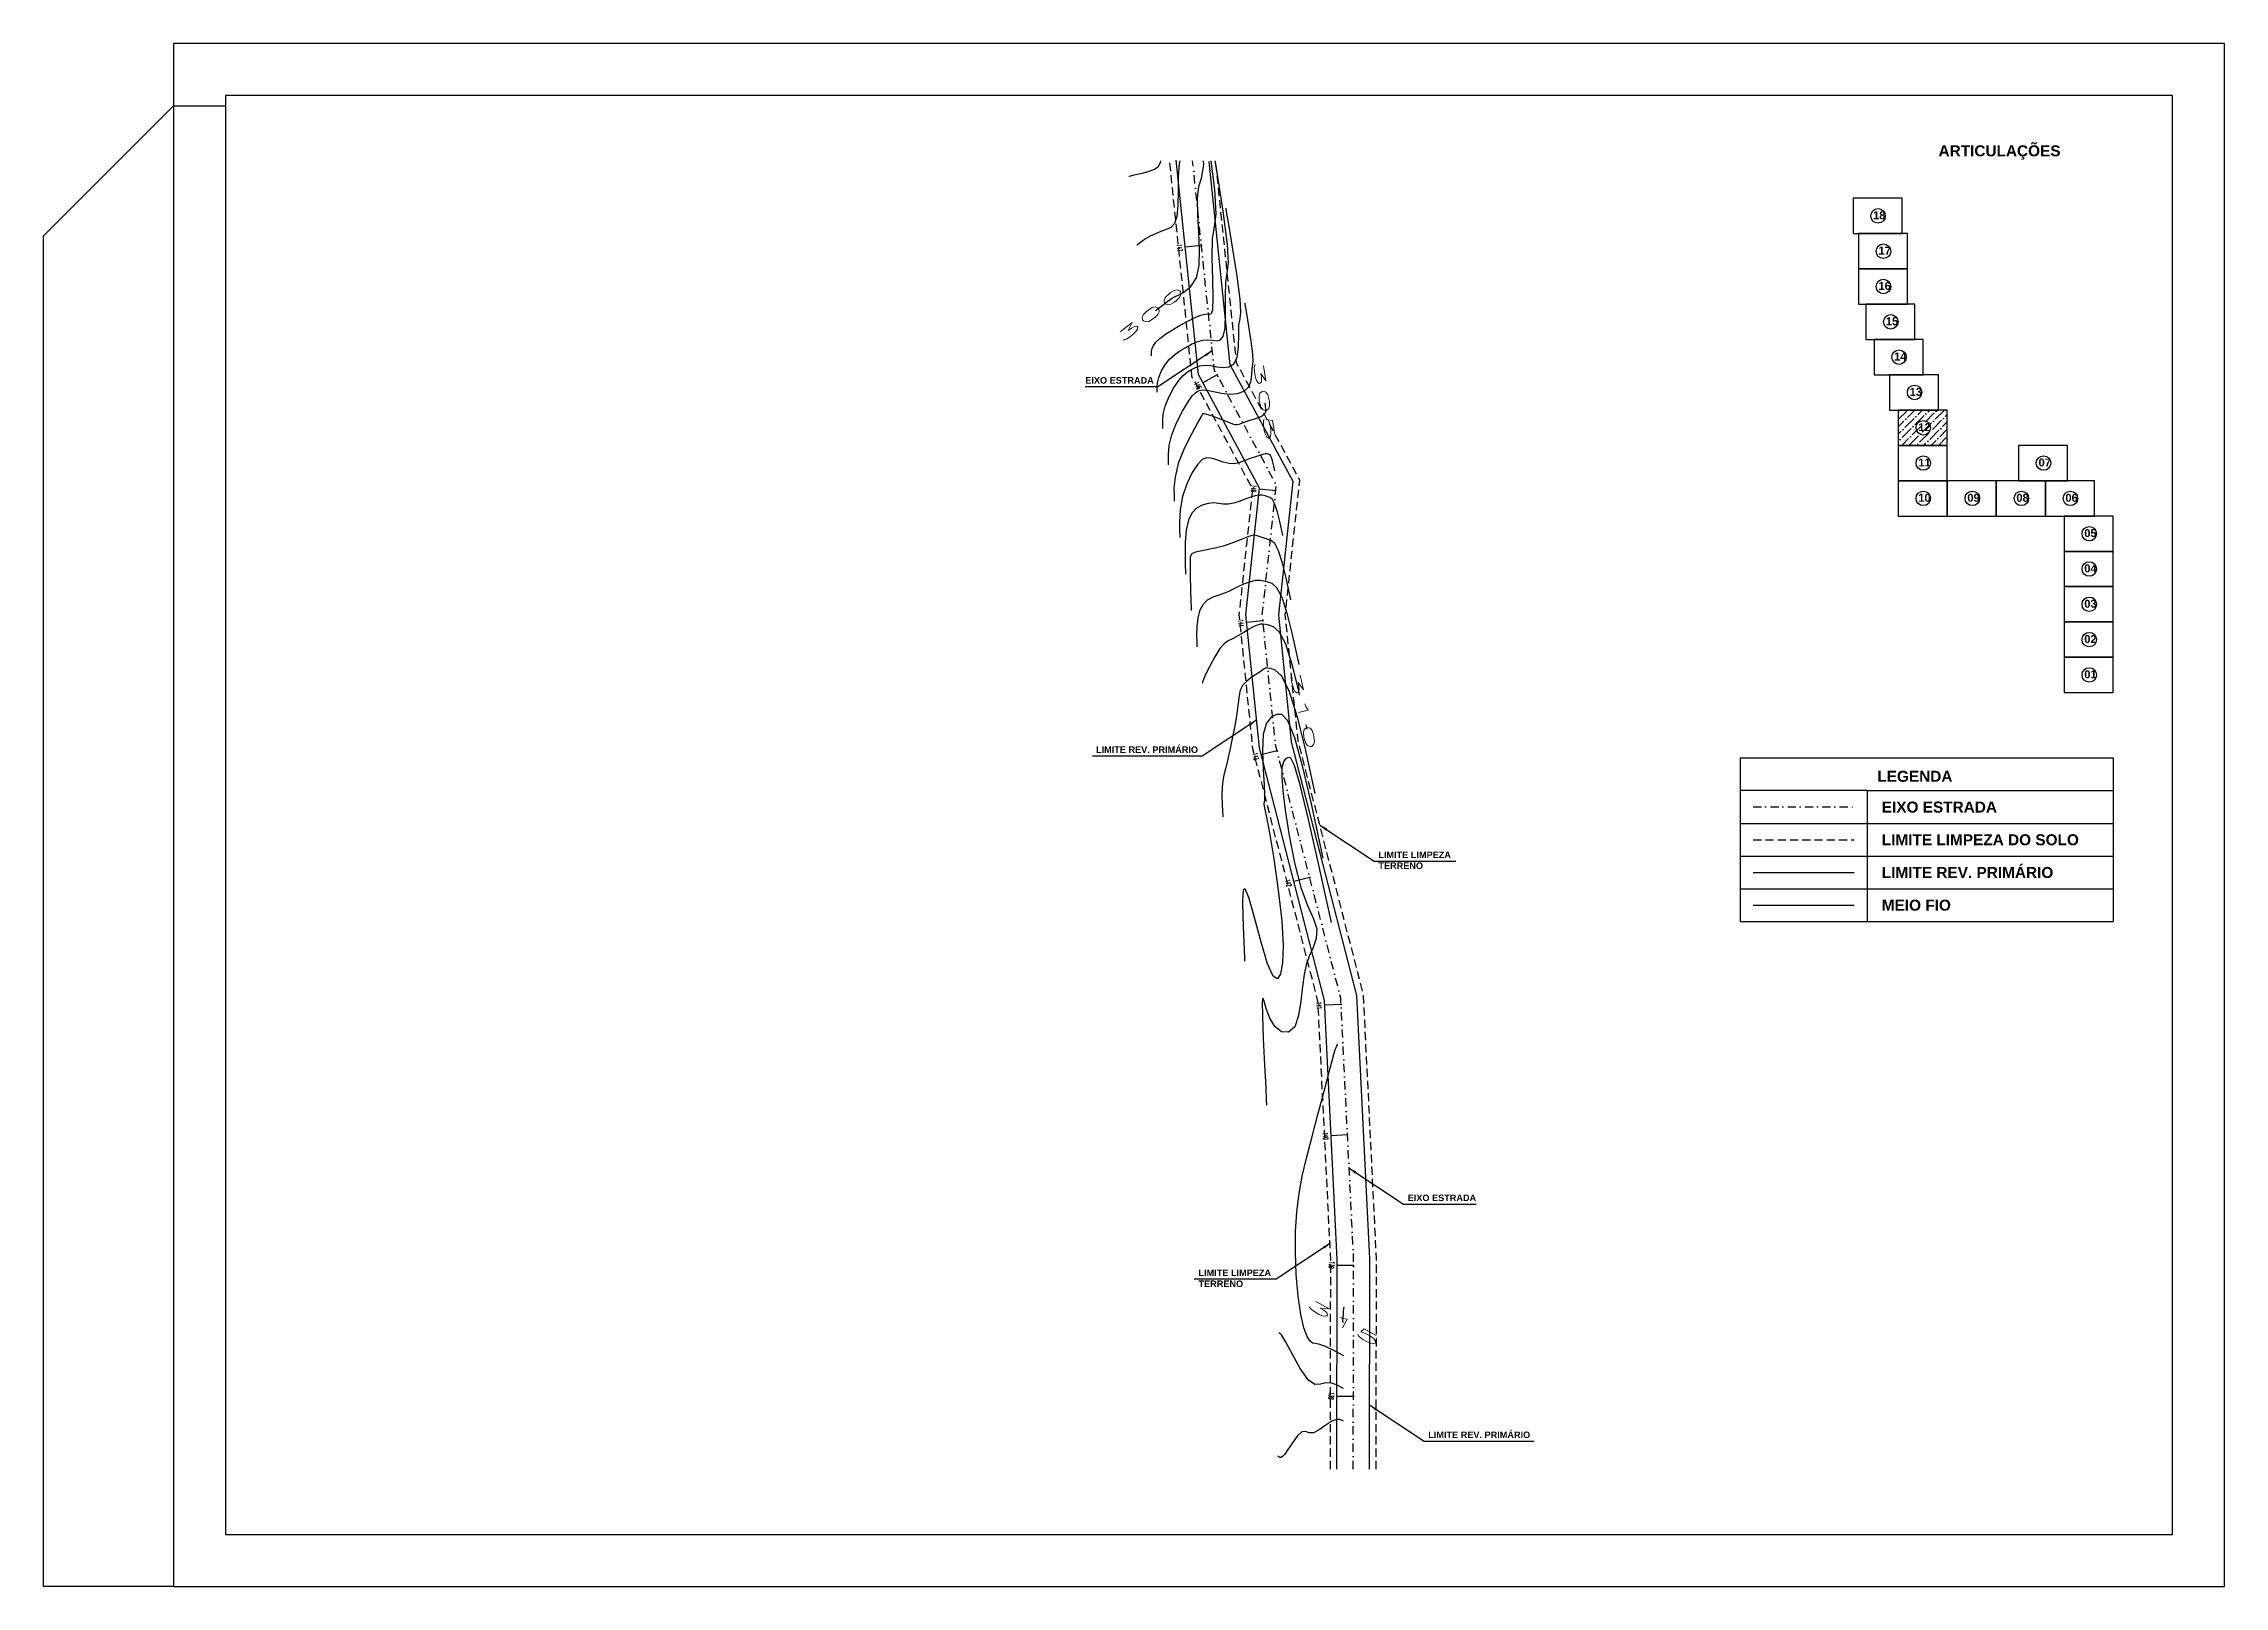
# Model space of a CAD drawing. Header units: millimetres. Extents: x 276147 to 291056, y 9594849 to 9609891.
# Drawn here: x 284630.2 to 284963.8, y 9596879.4 to 9597115.3 of the extents above; entities that cross this region are included whole.
import ezdxf
from ezdxf.enums import TextEntityAlignment as Align

# ---------------------------------------------------------------- set-up
doc = ezdxf.new("R2010")
doc.units = ezdxf.units.MM
doc.header["$LTSCALE"] = 10
for name, pattern in [('CONTINUO', [0]), ('DASHDOTX2', [50.8, 25.4, -12.7, 0, -12.7]), ('HIDDEN', [0.375, 0.25, -0.125])]:
    doc.linetypes.add(name, pattern=pattern)
for name, color, linetype in [('500-dim1', 6, 'Continuous'), ('Curvas mestras', 30, 'Continuous'), ('Curvas simples', 9, 'Continuous'), ('Curvas texto', 2, 'Continuous'), ('TG', 7, 'CONTINUO'), ('Top_malha_coord', 8, 'Continuous')]:
    doc.layers.add(name, color=color, linetype=linetype)
doc.styles.add('r80', font='romans.shx')
doc.styles.add('ROMAND', font='romand', dxfattribs={"height": 0.2})
doc.styles.add('SIMPLEX', font='simplex', dxfattribs={"height": 0.2})
doc.styles.add('T7', font='arial.ttf')
doc.dimstyles.new('cadnorma_dim1', dxfattribs={"dimscale": 0, "dimtxt": 2, "dimasz": 1.199999999999999, "dimexe": 1, "dimexo": 2.5, "dimgap": 0.6, "dimtad": 1, "dimzin": 4, "dimdsep": 46, "dimtxsty": 'r80', "dimblk": 'ARCHTICK', "dimblk1": 'ARCHTICK', "dimblk2": 'ARCHTICK', "dimcen": -1, "dimdle": 1, "dimclrd": 1, "dimclre": 1, "dimclrt": 2, "dimaunit": 1, "dimazin": 0, "dimtfac": 1, "dimtix": 1, "dimtmove": 2, "dimatfit": 0, "dimfxl": 1, "dimarcsym": 0})

msp = doc.modelspace()

# ---------------------------------------------------------------- texts
at = {"layer": 'Curvas texto', "extrusion": (-0.0200587750042602, 0.0327446982403546, 0.999262443146182), "style": 'SIMPLEX'}
for s, rotation, width, p, p2 in [('300', 186.5102888381653, 3.299405208006716, (-5255997.830678225, -8028963.120888986, 308362.6843951659), (-5256010.4748902, -8028964.563815064, 308362.6843951659)), ('305', 68.01781701747697, 3.299405110130902, (-5256013.679597414, -8028950.200237957, 308367.6843951656), (-5256008.915919695, -8028938.399157619, 308367.6843951656)), ('310', 70.97073359514765, 3.563357689439941, (-5255993.705445557, -8028906.677850292, 308372.6843951656), (-5255989.556029068, -8028894.647036485, 308372.6843951656)), ('315', 118.8898433329362, 3.563357569025304, (-5255944.979346688, -8028822.21772128, 308377.6843951656), (-5255951.127757079, -8028811.07522709, 308377.6843951656))]:
    msp.add_text(s, height=1.5, rotation=rotation, dxfattribs=dict(at, width=width)).set_placement(p, p2, align=Align.FIT)
at = {"layer": 'TG', "color": 5, "extrusion": (-0.0064947645442527, 0.06143580676352099, 0.998089905610126), "style": 'ROMAND', "width": 0.5403508760423686}
msp.add_text('147', height=0.7500000000000002, rotation=89.9805742357684, dxfattribs=at).set_placement((-1292170.99263916, -9495777.821732108, 587914.7435101479), (-1292170.992266212, -9495776.721732173, 587914.7435101479), align=Align.FIT)
at = {"layer": 'TG', "color": 5, "extrusion": (-0.0294389201985043, 0.0543128925460251, 0.998089905610126), "style": 'ROMAND', "width": 0.5403508760417869}
msp.add_text('146', height=0.7500000000000001, rotation=89.9805744176804, dxfattribs=at).set_placement((-4823644.092764067, -8285771.431002259, 513019.7257357074), (-4823644.092391122, -8285770.331002325, 513019.7257357074), align=Align.FIT)
at = {"layer": 'TG', "color": 5, "extrusion": (0.0064939346199207, 0.0614358944943603, 0.998089905610126), "style": 'ROMAND', "width": 0.5403508723823569}
msp.add_text('145', height=0.7500000000000002, rotation=89.98057425989177, dxfattribs=at).set_placement((725575.8723548537, -9555521.028362406, 591612.6318492166), (725575.8727278011, -9555519.92836248, 591612.6318492166), align=Align.FIT)
at = {"layer": 'TG', "color": 5, "extrusion": (-0.0063709160002545, 0.0614487733684544, 0.998089905610126), "style": 'ROMAND', "width": 0.5310344807282559}
msp.add_text('144', height=0.7500000000000002, rotation=89.98057435701017, dxfattribs=at).set_placement((-1272994.64177174, -9498300.239308393, 588070.8720319953), (-1272994.641398794, -9498299.13930846, 588070.8720319953), align=Align.FIT)
at = {"layer": 'TG', "color": 5, "extrusion": (-0.0155450489682684, 0.0597903986585146, 0.998089905610126), "style": 'ROMAND'}
for s, rotation, width, p, p2 in [('143', 89.98057432069355, 0.5403508769570807, (-2690516.599965781, -9198934.840065015, 569541.2369249761), (-2690516.599592835, -9198933.74006508, 569541.2369249761)), ('142', 89.98057432062777, 0.5403508751271138, (-2690516.558285806, -9198914.87831041, 569540.0013645879), (-2690516.55791286, -9198913.778310478, 569540.0013645879))]:
    msp.add_text(s, height=0.7500000000000002, rotation=rotation, dxfattribs=dict(at, width=width)).set_placement(p, p2, align=Align.FIT)
at = {"layer": 'TG', "color": 5, "extrusion": (-0.003175925639079001, 0.0616964651783634, 0.998089905610126), "style": 'ROMAND', "width": 0.6039215663184954}
msp.add_text('141', height=0.7500000000000002, rotation=89.98057433275524, dxfattribs=at).set_placement((-777814.5645986125, -9551347.540971275, 591354.3080794128), (-777814.5642256665, -9551346.440971343, 591354.3080794128), align=Align.FIT)
at = {"layer": 'TG', "color": 5, "extrusion": (-0.0031759256397577, 0.0616964651783285, 0.998089905610126), "style": 'ROMAND', "width": 0.5403508732970109}
msp.add_text('140', height=0.7500000000000001, rotation=89.9805743630081, dxfattribs=at).set_placement((-777814.5230238965, -9551327.579208149, 591353.0725184962), (-777814.522650951, -9551326.47920822, 591353.0725184962), align=Align.FIT)
at = {"layer": 'TG', "color": 5, "extrusion": (0.0065814016536365, 0.0614265860311598, 0.998089905610126), "style": 'ROMAND'}
for s, rotation, width, p, p2 in [('139', 89.98057429037489, 0.5499999997599844, (739182.0180569949, -9554363.66068722, 591540.9949774862), (739182.0184299417, -9554362.560687283, 591540.9949774862)), ('138', 89.98057424163477, 0.5403508705524481, (739179.9401244372, -9554343.806915388, 591539.7661008415), (739179.940497385, -9554342.706915464, 591539.7661008415))]:
    msp.add_text(s, height=0.7500000000000001, rotation=rotation, dxfattribs=dict(at, width=width)).set_placement(p, p2, align=Align.FIT)
at = {"layer": 'Top_malha_coord', "color": 7, "style": 'T7'}
for s, width, insert, char_height, attachment_point in [('{\\fArial|b1|i0|c0|p34;ARTICULAÇÕES}', 9.05984542533406, (284920.0491085744, 9597099.776798276), 1.682079722240085, 1), ('{\\fArial|b1|i0|c0|p34;EIXO ESTRADA}', 16.67673822349752, (284800.0128140196, 9597064.3432294, 160.1796621240507), 1, 3), ('{\\fArial|b1|i0|c0|p34;LIMITE REV. PRIMÁRIO}', 16.67673822349752, (284806.7801811784, 9597007.87419616, 160.1796621240507), 1, 3), ('{\\fArial|b1|i0|c0|p34;LEGENDA}', 9.05984542533406, (284910.6877808005, 9597004.141206415), 1.682079722240085, 1), ('{\\fArial|b1|i0|c0|p34;EIXO ESTRADA}', 20.98438079227344, (284911.3663997489, 9596999.435692986), 1.682079722240085, 1), ('{\\fArial|b1|i0|c0|p34;LIMITE LIMPEZA DO SOLO}', 31.11703686733381, (284911.3663997489, 9596994.435692986), 1.682079722240085, 1), ('{\\fArial|b1|i0|c0|p34;LIMITE LIMPEZA\\PTERRENO}', 16.67673822349752, (284834.36804882, 9596991.799150988, 160.1796621240507), 1, 1), ('{\\fArial|b1|i0|c0|p34;LIMITE REV. PRIMÁRIO}', 41.98582607079879, (284911.3663997489, 9596989.435692986), 1.682079722240085, 1), ('{\\fArial|b1|i0|c0|p34;MEIO FIO}', 41.98582607079879, (284911.3663997489, 9596984.435692988), 1.682079722240085, 1), ('{\\fArial|b1|i0|c0|p34;EIXO ESTRADA}', 16.67673822349752, (284838.8497277752, 9596939.348269563, 160.1796621240507), 1, 1), ('{\\fArial|b1|i0|c0|p34;LIMITE LIMPEZA\\PTERRENO}', 16.67673822349752, (284806.8524464655, 9596927.879008373, 160.1796621240507), 1, 1), ('{\\fArial|b1|i0|c0|p34;LIMITE REV. PRIMÁRIO}', 16.67673822349752, (284841.9928821693, 9596903.113253558, 160.1796621240507), 1, 1)]:
    msp.add_mtext_dynamic_manual_height_columns(s, width=width, gutter_width=12.5, heights=[0], dxfattribs=dict(at, insert=insert, char_height=char_height, attachment_point=attachment_point))

# ---------------------------------------------------------------- blocks, each defined once
blk = doc.blocks.new('ASDF')
at = {"layer": 'Top_malha_coord', "color": 7}
for points in [[(288117.2770572668, 9595425.095165152), (288124.7770572668, 9595425.095165152), (288124.7770572668, 9595430.494073676), (288117.2770572668, 9595430.494073676)], [(288118.1013027223, 9595419.696256628), (288125.6013027224, 9595419.696256628), (288125.6013027224, 9595425.095165152), (288118.1013027223, 9595425.095165152)], [(288118.1013027223, 9595414.297348104), (288125.6013027224, 9595414.297348104), (288125.6013027224, 9595419.696256628), (288118.1013027223, 9595419.696256628)], [(288119.2235212072, 9595408.89843958), (288126.7235212072, 9595408.89843958), (288126.7235212072, 9595414.297348104), (288119.2235212072, 9595414.297348104)], [(288120.4897937645, 9595403.499531057), (288127.9897937645, 9595403.499531057), (288127.9897937645, 9595408.89843958), (288120.4897937645, 9595408.89843958)], [(288122.8676055573, 9595398.100622533), (288130.3676055573, 9595398.100622533), (288130.3676055573, 9595403.499531057), (288122.8676055573, 9595403.499531057)], [(288124.19609628, 9595392.701714007), (288131.69609628, 9595392.701714007), (288131.69609628, 9595398.100622533), (288124.19609628, 9595398.100622533)], [(288124.19609628, 9595387.302805483), (288131.69609628, 9595387.302805483), (288131.69609628, 9595392.701714007), (288124.19609628, 9595392.701714007)], [(288142.5888804331, 9595387.302805483), (288150.0888804331, 9595387.302805483), (288150.0888804331, 9595392.701714007), (288142.5888804331, 9595392.701714007)], [(288124.19609628, 9595381.90389696), (288131.69609628, 9595381.90389696), (288131.69609628, 9595387.302805483), (288124.19609628, 9595387.302805483)], [(288131.69609628, 9595381.90389696), (288139.19609628, 9595381.90389696), (288139.19609628, 9595387.302805483), (288131.69609628, 9595387.302805483)], [(288139.19609628, 9595381.90389696), (288146.69609628, 9595381.90389696), (288146.69609628, 9595387.302805483), (288139.19609628, 9595387.302805483)], [(288146.69609628, 9595381.90389696), (288154.19609628, 9595381.90389696), (288154.19609628, 9595387.302805483), (288146.69609628, 9595387.302805483)], [(288149.5854278603, 9595376.504988436), (288157.0854278603, 9595376.504988436), (288157.0854278603, 9595381.90389696), (288149.5854278603, 9595381.90389696)], [(288149.5854278603, 9595371.106079912), (288157.0854278603, 9595371.106079912), (288157.0854278603, 9595376.504988436), (288149.5854278603, 9595376.504988436)], [(288149.5854278603, 9595365.707171388), (288157.0854278603, 9595365.707171388), (288157.0854278603, 9595371.106079912), (288149.5854278603, 9595371.106079912)], [(288149.5854278603, 9595360.308262864), (288157.0854278603, 9595360.308262864), (288157.0854278603, 9595365.707171388), (288149.5854278603, 9595365.707171388)], [(288149.5854278603, 9595354.90935434), (288157.0854278603, 9595354.90935434), (288157.0854278603, 9595360.308262864), (288149.5854278603, 9595360.308262864)]]:
    blk.add_lwpolyline(points, close=True, dxfattribs=at)
for centre in [(288121.1075160061, 9595427.794619417), (288121.9317614617, 9595422.39571089), (288121.9317614617, 9595416.996802364), (288123.0539799466, 9595411.59789384), (288124.3202525039, 9595406.19898532), (288126.6980642967, 9595400.800076792), (288128.0265550194, 9595395.401168272), (288128.0265550194, 9595390.002259746), (288146.4193391725, 9595390.002259746), (288128.0265550194, 9595384.603351222), (288135.5265550194, 9595384.603351222), (288143.0265550194, 9595384.603351222), (288150.5265550194, 9595384.603351222), (288153.4158865996, 9595379.204442697), (288153.4158865996, 9595373.805534175), (288153.4158865996, 9595368.406625653), (288153.4158865996, 9595363.007717127), (288153.4158865996, 9595357.608808603)]:
    blk.add_circle(centre, 1.10921345708195, dxfattribs=at)
at = {"layer": 'Top_malha_coord', "color": 7, "char_height": 1.216883596980453, "attachment_point": 1, "style": 'T7'}
for s, insert in [('{\\fArial|b1|i0|c0|p34;18}', (288120.3443937709, 9595428.492702857)), ('{\\fArial|b1|i0|c0|p34;17}', (288121.1686392266, 9595423.093794333)), ('{\\fArial|b1|i0|c0|p34;16}', (288121.1686392266, 9595417.694885807)), ('{\\fArial|b1|i0|c0|p34;15}', (288122.2908577114, 9595412.295977283)), ('{\\fArial|b1|i0|c0|p34;14}', (288123.5571302687, 9595406.89706876)), ('{\\fArial|b1|i0|c0|p34;13}', (288125.9349420615, 9595401.498160236)), ('{\\fArial|b1|i0|c0|p34;12}', (288127.2634327842, 9595396.099251712)), ('{\\fArial|b1|i0|c0|p34;11}', (288127.2634327842, 9595390.700343188)), ('{\\fArial|b1|i0|c0|p34;07}', (288145.6562169372, 9595390.700343188)), ('{\\fArial|b1|i0|c0|p34;10}', (288127.2634327842, 9595385.301434664)), ('{\\fArial|b1|i0|c0|p34;09}', (288134.7634327842, 9595385.301434664)), ('{\\fArial|b1|i0|c0|p34;08}', (288142.2634327842, 9595385.301434664)), ('{\\fArial|b1|i0|c0|p34;06}', (288149.7634327842, 9595385.301434664)), ('{\\fArial|b1|i0|c0|p34;05}', (288152.6527643644, 9595379.902526142)), ('{\\fArial|b1|i0|c0|p34;04}', (288152.6527643644, 9595374.503617616)), ('{\\fArial|b1|i0|c0|p34;03}', (288152.6527643644, 9595369.104709093)), ('{\\fArial|b1|i0|c0|p34;02}', (288152.6527643644, 9595363.705800567)), ('{\\fArial|b1|i0|c0|p34;01}', (288152.6527643644, 9595358.306892043))]:
    blk.add_mtext_dynamic_manual_height_columns(s, width=9.05984542533406, gutter_width=12.5, heights=[0], dxfattribs=dict(at, insert=insert))
blk = doc.blocks.new('_ArchTick')
at = {"color": 0, "linetype": 'ByBlock', "const_width": 0.15}
blk.add_lwpolyline([(-0.5, -0.5), (0.5, 0.5)], dxfattribs=at)

# ---------------------------------------------------------------- hatches: boundary and pattern name
at = {"layer": 'Top_malha_coord'}
h = msp.add_hatch(dxfattribs=at)
h.set_pattern_fill('ANSI36', color=8, scale=0.25)
h.set_pattern_definition([(45, (-3235.695708539337, 1698.983695397153), (0.4209495056751168, 1.54348152080876), [1.984375, -0.396875, 0, -0.396875])])
h.paths.add_polyline_path([(284921.3897193209, 9597059.291958263), (284913.8897193209, 9597059.291958263), (284913.8897193209, 9597053.893049737), (284921.3897193209, 9597053.893049737)])
h.paths.add_polyline_path([(284918.8293915174, 9597056.592503998, -1), (284916.6109646032, 9597056.592503998, -1)], flags=0)
h.paths.add_polyline_path([(284916.5814488485, 9597055.404251853), (284919.0807916251, 9597055.404251853), (284919.0807916251, 9597057.911895337), (284916.5814488485, 9597057.911895337)], flags=24)

# ---------------------------------------------------------------- linework, layer by layer
at = {"color": 8, "linetype": 'HIDDEN', "ltscale": 0.5}
msp.add_line((284891.6983607654, 9596993.606487818), (284907.1409358699, 9596993.606487818), dxfattribs=at)
at = {"color": 8, "linetype": 'HIDDEN', "ltscale": 0.5, "elevation": 160.1796621240507, "flags": 128}
for points in [[(284827.0196191135, 9596897.38277738), (284827.0816417821, 9596929.392094724), (284825.1316803314, 9596968.875133198), (284815.1768751849, 9597007.4942678), (284813.0932434592, 9597028.007998673), (284815.1588474987, 9597047.1676037), (284805.8584010333, 9597064.412006717), (284802.4423178486, 9597097.382777384)], [(284834.0196322542, 9596897.38277738), (284834.0819765187, 9596929.558067292), (284832.0880034743, 9596969.932257447), (284822.0875164319, 9597008.728612525), (284820.1314657416, 9597027.986285048), (284822.3514474509, 9597048.577827236), (284812.6781290832, 9597066.513589887), (284809.4797897607, 9597097.382777384)]]:
    msp.add_lwpolyline(points, dxfattribs=at)
at = {"linetype": 'Continuous'}
for p in [(284807.3008748919, 9597084.451320093, 160.1796621240507), (284807.3008748919, 9597084.451320093, 160.1796621240507), (284809.7001551585, 9597064.662010193, 160.1796621240507), (284809.7001551585, 9597064.662010193, 160.1796621240507), (284818.6560471223, 9597046.9535056, 160.1796621240507), (284818.6560471223, 9597046.9535056, 160.1796621240507), (284816.7067163787, 9597027.068133097, 160.1796621240507), (284816.7067163787, 9597027.068133097, 160.1796621240507), (284818.868268931, 9597007.195607098, 160.1796621240507), (284818.868268931, 9597007.195607098, 160.1796621240507), (284823.8604582262, 9596987.828675501, 160.1796621240507), (284823.8604582262, 9596987.828675501, 160.1796621240507), (284828.6578245428, 9596968.432137445, 160.1796621240507), (284828.6578245428, 9596968.432137445, 160.1796621240507), (284829.6443685216, 9596948.456484152, 160.1796621240507), (284829.6443685216, 9596948.456484152, 160.1796621240507), (284830.579880303, 9596928.47962092, 160.1796621240507), (284830.579880303, 9596928.47962092, 160.1796621240507), (284830.5411274915, 9596908.47965863, 160.1796621240507), (284830.5411274915, 9596908.47965863, 160.1796621240507)]:
    msp.add_point(p, dxfattribs=at)
at = {"layer": '500-dim1', "ltscale": 0.1}
for points in [[(284650.0564834579, 9596879.440539112), (284963.7748950092, 9596879.440539112), (284963.7748950092, 9597115.325015644), (284650.0564834579, 9597115.325015644)], [(284657.998721725, 9596887.38277738), (284955.832656742, 9596887.38277738), (284955.832656742, 9597107.38277738), (284657.998721725, 9597107.38277738)]]:
    msp.add_lwpolyline(points, close=True, dxfattribs=at)
msp.add_lwpolyline([(284650.0564834579, 9596879.440539112), (284630.20088779, 9596879.440539112), (284630.20088779, 9597085.938734056), (284650.0564834579, 9597105.794329723), (284657.998721725, 9597105.794329723)], dxfattribs=at)
at = {"layer": 'Curvas mestras', "linetype": 'CONTINUO'}
for points in [[(284800.2921179847, 9597074.514266627, -178.0108770926276), (284801.2996760464, 9597075.29611206, -178.0162719838813), (284802.1802783061, 9597075.968784994, -178.0206378737025), (284802.741665215, 9597076.371430207, -178.0225630559985), (284803.1715782827, 9597076.617869627, -178.0220087020102), (284803.7527605255, 9597076.890590977, -178.0192790632977), (284804.6684412541, 9597077.365402667, -178.0164571137543), (284805.7038059232, 9597078.191383833, -178.0227401047855), (284806.5445262729, 9597079.510930296, -178.049103880036), (284806.9558554436, 9597081.413528495, -178.1031930184949), (284807.021375146, 9597083.777013306, -178.1793265232959), (284806.9042494881, 9597086.426309213, -178.2684920800643), (284806.7606707185, 9597089.15500214, -178.3607903961933), (284806.7189546222, 9597091.631317783, -178.4427738458294), (284806.9004451195, 9597093.492141273, -178.5001077594611), (284807.33080094, 9597094.730996976, -178.532064875148), (284807.6529240456, 9597096.767961226, -178.592347722119), (284807.6210765132, 9597097.382777384, -178.6131338450796)], [(284816.985640001, 9597060.348315798, -172.2078856693374), (284817.0576746636, 9597059.889322942, -172.1913989997961), (284817.1091193484, 9597059.499591675, -172.1775952686116), (284817.1206480346, 9597059.27756288, -172.1700882145928), (284817.1063795574, 9597059.163627688, -172.1666411067967), (284817.0887917119, 9597059.058662277, -172.1635545602444), (284817.0690493895, 9597058.885716792, -172.1582836316343), (284816.9630558486, 9597058.65652818, -172.1529010504859), (284816.6653994459, 9597058.40500737, -172.1506340281598), (284816.1101693289, 9597058.158945195, -172.153716305937), (284815.3894448147, 9597057.921651268, -172.1604079741778), (284814.6348070162, 9597057.690317113, -172.1679756983908), (284813.959863812, 9597057.466057338, -172.1741754863437), (284813.4063501616, 9597057.265687883, -172.178720607099), (284812.9980267982, 9597057.109950768, -172.1818137901978), (284812.7302389272, 9597057.020353327, -172.1842532448031), (284812.4846467001, 9597057.021484157, -172.1892202162093), (284812.1144907411, 9597057.138697185, -172.2004915097173), (284811.5153245027, 9597057.38207043, -172.2204939869375), (284810.751954721, 9597057.700568307, -172.2462543663246), (284809.9315019624, 9597058.027880343, -172.2734494353321), (284809.1534691627, 9597058.307469627, -172.2982291633639), (284808.4868937635, 9597058.521904532, -172.3186365070546), (284807.9931935847, 9597058.663529994, -172.3331877433488), (284807.7105573979, 9597058.73038294, -172.3410519588183), (284807.5842587973, 9597058.743274156, -172.3440096545059), (284807.5363373283, 9597058.728705412, -172.3444942086612), (284807.4750073999, 9597058.659746233, -172.3434656057766), (284807.253156881, 9597058.295736186, -172.3359907432136), (284806.7098474954, 9597057.3425786, -172.3156630135749), (284805.7660608475, 9597055.620940946, -172.2781920752281), (284804.6704690081, 9597053.410522252, -172.2277516094295), (284803.753664924, 9597051.105783673, -172.1706314778098), (284803.2619743717, 9597049.051550407, -172.1131865706088), (284803.1046654328, 9597047.394098705, -172.0620315095552), (284803.1067360255, 9597046.230071848, -172.0238461038357), (284803.1232227769, 9597045.607223773, -172.0031051300143), (284803.1292971584, 9597045.377753116, -171.9954637019805), (284803.1301653569, 9597045.344972167, -171.9943720794076)], [(284822.3262726641, 9597015.709924497, -165.6342400298131), (284822.1832101796, 9597016.357989667, -165.6583481675157), (284821.2293545676, 9597020.195555173, -165.8032481390078), (284820.1920258679, 9597023.489485173, -165.9320093945976), (284819.2016153366, 9597025.389468776, -166.0141507904886), (284818.3279176936, 9597026.169586424, -166.0572526018045), (284817.6255807662, 9597026.38501285, -166.0784102985312), (284817.1220894626, 9597026.492806822, -166.0920494581482), (284816.7362739639, 9597026.557541177, -166.101915427917), (284816.3598045264, 9597026.545670737, -166.109083536689), (284815.8995197962, 9597026.427253956, -166.1144427154472), (284815.3229439975, 9597026.18677365, -166.1181363889159), (284814.6127677439, 9597025.812316254, -166.1201216244631), (284813.7728184133, 9597025.312498737, -166.1206039611393), (284812.8914514386, 9597024.778060267, -166.1207832086043), (284812.0781580137, 9597024.320268543, -166.1221076034385), (284811.4050952783, 9597023.98771045, -166.1247208303216), (284810.7950881379, 9597023.578238534, -166.1235479269203), (284810.1336294326, 9597022.827019522, -166.1122091755064), (284809.3526267691, 9597021.580041017, -166.0870246223317), (284808.5696487876, 9597020.12656011, -166.0551128710181), (284807.948679886, 9597018.866651757, -166.0262921707149), (284807.6081956343, 9597018.103310194, -166.008113070417), (284807.4846292936, 9597017.751209732, -165.9990555561639), (284807.4689083013, 9597017.62794596, -165.9953319184974), (284807.470205473, 9597017.578933954, -165.9936998117741), (284807.4706831697, 9597017.560877796, -165.9930985428186), (284807.4707521256, 9597017.558298057, -165.9930126235381)], [(284823.4698801203, 9597010.529426493, -165.4415246827088), (284823.3268186359, 9597011.177491656, -165.4656328003298)], [(284829.0241310291, 9596919.76490194, -157.3520898277897), (284828.9792795821, 9596919.813919084, -157.354596393267), (284828.9454711727, 9596919.901543064, -157.3581463877603), (284828.9352738887, 9596920.043860188, -157.3630146546897), (284828.9469868149, 9596920.266000893, -157.3700588334145), (284828.9753410432, 9596920.595360387, -157.3802824001436), (284829.014351937, 9596921.036287412, -157.3939479908117), (284829.0551699632, 9596921.50095472, -157.4083552481866), (284829.0882288617, 9596921.878488593, -157.4200629949596), (284829.1065177682, 9596922.087494263, -157.4265447502516), (284829.1132564188, 9596922.164496822, -157.4289327680858), (284829.1142189409, 9596922.175497336, -157.4292739210909)]]:
    msp.add_polyline3d(points, dxfattribs=at)
at = {"layer": 'Curvas simples', "linetype": 'CONTINUO'}
for points in [[(284801.0544655857, 9597097.382777384, -180.7464254400599), (284801.007899082, 9597097.145309048, -180.7395786281818), (284800.7045594791, 9597096.467988167, -180.7234727021682), (284800.118253627, 9597096.06836819, -180.7221468657631), (284799.1220856115, 9597095.725151392, -180.7308966989189), (284797.9632551144, 9597095.423421605, -180.7442712328306), (284796.9824837078, 9597095.199854055, -180.7566327712525), (284796.4348828929, 9597095.078634404, -180.7636528495609), (284796.2331358543, 9597095.033974057, -180.7662391659946), (284796.2043147056, 9597095.027593864, -180.7666086379581)], [(284803.9896396035, 9597097.382777384, -179.6867678870723), (284803.9174934013, 9597096.921442868, -179.6730987102169), (284803.7622476022, 9597094.967765892, -179.61219526795), (284803.7212189373, 9597092.773232725, -179.5411064944023), (284803.6927489561, 9597090.632685643, -179.4715346858979), (284803.5462751535, 9597088.894938624, -179.4175309383686), (284803.1816460404, 9597087.80874402, -179.3892569834393), (284802.62035219, 9597087.222607637, -179.3813171355546), (284801.9142971893, 9597086.884973656, -179.3844263043397), (284801.116802314, 9597086.582775313, -179.3905321844763), (284800.2868635803, 9597086.256899098, -179.396513431941), (284799.4848946824, 9597085.886716573, -179.4004813571487), (284798.7680949305, 9597085.467844017, -179.401144115513), (284798.1808040675, 9597085.060862623, -179.3995968266649), (284797.7641454436, 9597084.742594304, -179.3975313647793), (284797.5406247089, 9597084.567861984, -179.3962924460324), (284797.4582747004, 9597084.503486656, -179.3958359989597), (284797.4465105566, 9597084.494290324, -179.3957707940976)], [(284799.6576949407, 9597067.574310653, -176.795459638201), (284799.6527389146, 9597067.972580288, -176.8086099681354), (284799.6833138291, 9597068.294722913, -176.8185524689875), (284799.778879015, 9597068.693985207, -176.8297175066805), (284799.978620059, 9597069.155148504, -176.8408197873764), (284800.3424107558, 9597069.677259747, -176.8506261997067), (284800.9352992016, 9597070.262932315, -176.857916632402), (284801.7959498854, 9597070.908839053, -176.8618059237164), (284802.8575048949, 9597071.587906687, -176.8627489909672), (284804.026726708, 9597072.267120438, -176.8615355880724), (284805.2084664071, 9597072.907571863, -176.858800708866), (284806.2999474404, 9597073.446754947, -176.8545591954285), (284807.1964828609, 9597073.816270022, -176.8486711098489), (284807.8265608388, 9597073.97541891, -176.8412383176878), (284808.2513620362, 9597073.994317425, -176.8333303196964), (284808.5652452393, 9597073.970785873, -176.8262584575827), (284808.8375036437, 9597074.066555513, -176.8239315192009), (284809.0371881024, 9597074.699009422, -176.8406479353693), (284809.108286879, 9597076.349441653, -176.893303522866), (284809.0324754517, 9597079.250492733, -176.9898894870098), (284808.9421721755, 9597082.640193203, -177.1027788414762), (284809.0074816176, 9597085.507919086, -177.1954399756764), (284809.3064689908, 9597087.292330064, -177.2479113547274), (284809.5490381096, 9597089.229232352, -177.3065122177618), (284809.3530504286, 9597093.003714813, -177.434131906743), (284808.7750178605, 9597097.382777385, -177.5892320094919)], [(284800.5258122946, 9597062.016976034, -175.595187753523), (284800.515721044, 9597062.827959893, -175.6219653434496), (284800.5779789651, 9597063.483930036, -175.6422110024982), (284800.7725754932, 9597064.296935076, -175.6649460076264), (284801.1515820466, 9597065.218992187, -175.6875527561319), (284801.6983237781, 9597066.163179798, -175.7075176502953), (284802.3789355245, 9597067.032843392, -175.7223532264147), (284803.1602516344, 9597067.75556334, -175.7303521285325), (284804.0118805212, 9597068.355866574, -175.732928144655), (284804.9041291137, 9597068.882516934, -175.7322752563891), (284805.8069296575, 9597069.365131084, -175.7299675361396), (284806.6887206572, 9597069.756733123, -175.7250991887672), (284807.5175659339, 9597069.991199993, -175.7161445100469), (284808.2696276302, 9597070.032329047, -175.7023956917951), (284808.9534461668, 9597069.963595383, -175.6864166810669), (284809.5856612934, 9597069.898398487, -175.6715894314952), (284810.1676292033, 9597069.986665023, -175.6627996461725), (284810.639582881, 9597070.52444126, -175.6709481642142), (284810.9264757591, 9597071.844303628, -175.708439591483), (284810.9940565854, 9597074.096363483, -175.7808804525089), (284810.9712583595, 9597076.700869897, -175.8666848192483), (284811.0278093912, 9597078.895604884, -175.9374686167252), (284811.2564473818, 9597080.260154217, -175.9775937695199), (284811.44194059, 9597081.741314733, -176.0224062087623), (284811.2920676588, 9597084.627684033, -176.1199977472101), (284810.6232927565, 9597089.6941925, -176.2994461968451), (284809.6868301574, 9597095.661103673, -176.5137732735861), (284809.4003609535, 9597097.382777385, -176.5759410333178)], [(284801.3939296491, 9597056.459641412, -174.3949158688451), (284801.3787021736, 9597057.683339497, -174.4353207388453), (284801.4726440992, 9597058.67313616, -174.4658695033545), (284801.7662719707, 9597059.899884943, -174.5001745085724), (284802.3245450347, 9597061.282835877, -174.5342857046894), (284803.0542358029, 9597062.649100848, -174.5644091537947), (284803.8225728489, 9597063.802755462, -174.5867898330584), (284804.5245533834, 9597064.60228762, -174.5988983334068), (284805.1662561477, 9597065.12382646, -174.6031072983428), (284805.781532519, 9597065.497913424, -174.6030149046241), (284806.4053929082, 9597065.822690306, -174.6011343633549), (284807.0774928741, 9597066.0667113, -174.5956392022458), (284807.8386490072, 9597066.166129956, -174.5836179102448), (284808.7126934198, 9597066.089238193, -174.5635530533877), (284809.6555302995, 9597065.93287434, -174.5395030751501), (284810.6060773504, 9597065.826012103, -174.5169204381204), (284811.4977547631, 9597065.906774536, -174.5016677732605), (284812.241978659, 9597066.349873096, -174.501248372861), (284812.744665639, 9597067.339165604, -174.5235756400766), (284812.9556387185, 9597068.942234224, -174.5718713977517), (284813.0003445414, 9597070.761545593, -174.6305907643077), (284813.0481371649, 9597072.283290684, -174.6794972578905), (284813.2064247753, 9597073.227979377, -174.7072762371067), (284813.3348430732, 9597074.253398117, -174.7383002325336), (284813.2310848886, 9597076.251653247, -174.8058635876191), (284812.7680867247, 9597079.759235647, -174.9300971201996), (284812.119766772, 9597083.890174383, -175.0784774055032), (284811.5352878878, 9597087.402881056, -175.2053174076395), (284811.2048949622, 9597089.366023533, -175.276279531678), (284811.08317099, 9597090.089286713, -175.3024234826121), (284811.065781993, 9597090.192609737, -175.3061583204803)], [(284802.262047003, 9597050.902306788, -173.1946439842254), (284802.2416833031, 9597052.5387191, -173.2486761342411), (284802.3673092352, 9597053.862343283, -173.2895280369817), (284802.7599684486, 9597055.502834804, -173.3354030094601), (284803.4975070201, 9597057.34667856, -173.381018640674), (284804.4101488252, 9597059.135020897, -173.4213006044415), (284805.2662101732, 9597060.57266753, -173.4512264396439), (284805.8888551325, 9597061.449011903, -173.4674445383393), (284806.3206317736, 9597061.891786344, -173.4732864520888), (284806.6589349224, 9597062.113308916, -173.4737545402863), (284807.0038561604, 9597062.280250523, -173.4723012233994), (284807.466265091, 9597062.376689473, -173.4661792157244), (284808.1597320803, 9597062.341059923, -173.4510913104427), (284809.1557602112, 9597062.146148333, -173.424710427495), (284810.3576144322, 9597061.902153295, -173.3925894692916), (284811.6264934069, 9597061.753625717, -173.3622514446874), (284812.8278793255, 9597061.826885048, -173.3405359530848), (284813.8443734373, 9597062.175304933, -173.3315486017059), (284814.5628545212, 9597062.834028576, -173.3387117414063), (284814.9172198495, 9597063.788103972, -173.3628623304216), (284815.029430723, 9597064.82222129, -173.3944967093671), (284815.0684639385, 9597065.67097648, -173.4215259190791), (284815.1564021664, 9597066.19580353, -173.4369586718644), (284815.2277455539, 9597066.765480498, -173.4541942235341), (284815.1701021187, 9597067.87562246, -173.4917294280863), (284814.9128806952, 9597069.824279793, -173.5607480762669), (284814.5527033864, 9597072.119245093, -173.6431815374203), (284814.2279921187, 9597074.070749242, -173.713648235393), (284814.0444412708, 9597075.161384063, -173.7530716256847), (284813.9768170625, 9597075.563196052, -173.7675960092715), (284813.9671561771, 9597075.620598618, -173.7696709549896)], [(284818.5216640464, 9597050.004085848, -170.8373453689532), (284818.3185059486, 9597050.92438456, -170.8715806255027), (284818.1678964833, 9597051.530315904, -170.8944595804464), (284818.0041080045, 9597052.050410217, -170.9147903031812), (284817.8450545906, 9597052.351478547, -170.9278487427768), (284817.6883913737, 9597052.48214586, -170.9352753542157), (284817.5267077635, 9597052.53649536, -170.9403018947018), (284817.3366729556, 9597052.582345013, -170.9456190148162), (284817.0312613244, 9597052.582461843, -170.9517535481395), (284816.5075280417, 9597052.473351642, -170.9586913326898), (284815.7082520753, 9597052.215880403, -170.9662986222215), (284814.7591205789, 9597051.868354917, -170.9739630731315), (284813.8315485105, 9597051.513446163, -170.9809528079026), (284813.0475057445, 9597051.22912968, -170.9873746243215), (284812.3311778742, 9597051.074624157, -170.9966909184263), (284811.5573054165, 9597051.104455827, -171.0132028595221), (284810.6434370409, 9597051.339661926, -171.0392549073699), (284809.6783550458, 9597051.667329656, -171.0693648587007), (284808.7936488762, 9597051.941054212, -171.0960937227032), (284808.076398184, 9597052.016271563, -171.1129562994724), (284807.4356394112, 9597051.755764738, -171.1172821087207), (284806.7359032002, 9597051.02415454, -171.1073542823692), (284805.8958810025, 9597049.738528784, -171.0820880360229), (284805.0509314861, 9597048.025833376, -171.0429261097129), (284804.3905771325, 9597046.06548322, -170.9919433321015), (284804.0509261295, 9597044.05016384, -170.9327216109054), (284803.9544325154, 9597042.22565422, -170.8748714698272), (284803.9701350366, 9597040.85100495, -170.8295105646507), (284803.9899418815, 9597040.102709293, -170.8045921694397), (284803.9972399817, 9597039.82702126, -170.7954116859732), (284803.998282711, 9597039.787637543, -170.7941001948461)], [(284819.7587185646, 9597040.135421008, -169.4883901872931), (284819.2846820074, 9597042.282786338, -169.5682725273332), (284818.9332612559, 9597043.696626468, -169.6216567395863), (284818.5510874709, 9597044.910179207, -169.6690950842135), (284818.1799628336, 9597045.612670308, -169.6995647219851), (284817.8144146658, 9597045.917562373, -169.7168935500344), (284817.4371535755, 9597046.044378204, -169.7286221420186), (284817.0320092618, 9597046.166145556, -169.7407450172145), (284816.5872788122, 9597046.269921996, -169.7530729859977), (284816.0923794068, 9597046.296271035, -169.7638708172276), (284815.5335064274, 9597046.200111927, -169.7719383739427), (284814.8839790602, 9597045.993785897, -169.7782156434518), (284814.1138966926, 9597045.703989893, -169.7841776670216), (284813.21583489, 9597045.368404267, -169.7912082219523), (284812.2722849124, 9597045.068635903, -169.8003255786866), (284811.3882121935, 9597044.897273084, -169.8124567180316), (284810.6334628914, 9597044.910412556, -169.8280378043678), (284809.9373920501, 9597045.018179953, -169.845541853891), (284809.1942334431, 9597045.094211372, -169.8629511714939), (284808.3331868883, 9597045.027559966, -169.8780513677307), (284807.423316424, 9597044.768967057, -169.8878419288344), (284806.568652139, 9597044.284594, -169.8891257448963), (284805.8585066751, 9597043.533161873, -169.8787573272971), (284805.3233248498, 9597042.443617472, -169.8537972070303), (284804.9788360304, 9597040.937466312, -169.8113574638523), (284804.8254620202, 9597039.022788364, -169.7516944021013), (284804.8023983652, 9597037.0539615, -169.6876411462112), (284804.8335340477, 9597035.471938053, -169.6351750254075), (284804.8566619858, 9597034.59819481, -169.6060791887253), (284804.8651828028, 9597034.276288407, -169.5953596373115), (284804.8664000628, 9597034.23030192, -169.5938282773973)], [(284820.9957720833, 9597030.266756173, -168.1394350257728), (284820.2508580642, 9597033.641187115, -168.2649643965092), (284819.6986260262, 9597035.862936037, -168.3488538659553), (284819.0980669372, 9597037.769948192, -168.4233998651875), (284818.5148700796, 9597038.873863067, -168.4712807540459), (284817.9404379578, 9597039.35297888, -168.4985117459114), (284817.3475993851, 9597039.552260043, -168.5169423566808), (284816.7273455683, 9597039.7499461, -168.5358710196128), (284816.1432963025, 9597039.957383148, -168.5543924565686), (284815.6772307739, 9597040.119191427, -168.5690503343617), (284815.3587607818, 9597040.184344456, -168.5775781583766), (284815.0088375417, 9597040.119216878, -168.5824682137722), (284814.396243877, 9597039.894534623, -168.5874025789348), (284813.3841650357, 9597039.50767885, -168.5950417995013), (284812.2133919487, 9597039.062646648, -168.6039602061178), (284811.2191189686, 9597038.690089336, -168.6117105437119), (284810.6234877396, 9597038.481162183, -168.6168206889674), (284810.1964280568, 9597038.369031252, -168.6217189021085), (284809.5948180079, 9597038.247367537, -168.6298085876883), (284808.5899755903, 9597038.038847372, -168.6431464032762), (284807.410993434, 9597037.782168368, -168.6584017163518), (284806.4014010781, 9597037.545033468, -168.6708972074816), (284805.8211313477, 9597037.327794952, -168.6754266385946), (284805.5957182133, 9597036.861401567, -168.6646683044059), (284805.5670959286, 9597035.809449404, -168.6307715754051), (284805.5999979086, 9597033.995411888, -168.5706671605844), (284805.6503632129, 9597031.882267777, -168.500410809906), (284805.6969320613, 9597030.092872154, -168.4408395389587), (284805.7233810906, 9597029.09368033, -168.4075662281507), (284805.7331246265, 9597028.725556552, -168.3953076413859), (284805.7345174173, 9597028.672967304, -168.3935563927775)], [(284822.2328266014, 9597020.398091327, -166.7904798442291), (284821.2170341236, 9597024.999588892, -166.9616562983979), (284820.4639897973, 9597028.029245604, -167.0760510125224), (284819.6450464039, 9597030.62971718, -167.177704646278), (284818.8575564872, 9597032.131940428, -167.2427385424639), (284818.1286875635, 9597032.763481196, -167.2780644269337), (284817.4680596264, 9597032.976056103, -167.2982914338613), (284816.8686298432, 9597033.132331304, -167.3154450970146), (284816.256689036, 9597033.238757132, -167.3312163938794), (284815.5418651935, 9597033.212730473, -167.3447126036303), (284814.6705911776, 9597032.999556486, -167.3552167226121), (284813.7365233884, 9597032.65618948, -167.3627150596844), (284812.8701240927, 9597032.267489044, -167.3673695227157), (284812.1583492926, 9597031.903783597, -167.3697391757418), (284811.5141289049, 9597031.577264836, -167.3719713356954), (284810.8068865679, 9597031.285587307, -167.3766102794002), (284809.9497818381, 9597031.012145707, -167.3848550687221), (284809.0309249006, 9597030.683278415, -167.3925232087754), (284808.1821638492, 9597030.21106096, -167.3940868508912), (284807.5115630985, 9597029.523209464, -167.3850080947418), (284807.0320533372, 9597028.610002406, -167.3647088117109), (284806.7327825697, 9597027.477357846, -167.3336007683797), (284806.5945314604, 9597026.17097266, -167.2935672005665), (284806.564614288, 9597024.89564896, -167.2523768323849), (284806.5819789876, 9597023.89596665, -167.2192698039257), (284806.5965144645, 9597023.346842485, -167.2009838480994), (284806.6018694842, 9597023.144534528, -167.1942469511673), (284806.6026347714, 9597023.11563268, -167.193284508216)], [(284824.7069346385, 9597000.660761647, -164.0925695010487), (284823.149386239, 9597007.71639144, -164.3550400692879), (284821.9947193402, 9597012.361865737, -164.5304452980895), (284820.7390053342, 9597016.349254157, -164.6863141756298), (284819.5456741862, 9597018.646997128, -164.7855630385133), (284818.5271488211, 9597019.575690644, -164.8364407238227), (284817.7831029056, 9597019.793969592, -164.8585291431195), (284817.3755480798, 9597019.853281347, -164.8686538067672), (284817.2158578892, 9597019.876324216, -164.8726144493234), (284817.1777428593, 9597019.878611002, -164.8734544898875), (284817.151467229, 9597019.870103672, -164.8737031602909), (284817.0935111225, 9597019.83857484, -164.8738333827027), (284816.9769063824, 9597019.766249284, -164.873804030733), (284816.7692011175, 9597019.631573014, -164.8735602303318), (284816.4159965214, 9597019.397888962, -164.8729927495264), (284815.8574090588, 9597019.024764283, -164.871978726846), (284815.0791477507, 9597018.490450595, -164.8700923634719), (284814.2492858474, 9597017.84794034, -164.8656963299404), (284813.5814911658, 9597017.168914417, -164.8568504500695), (284813.2249656552, 9597016.48280355, -164.8415241175939), (284813.0710478355, 9597015.65005374, -164.8173255315309), (284812.9466103573, 9597014.488859823, -164.7817724280435), (284812.7156785007, 9597012.885889664, -164.733880540964), (284812.3908770247, 9597011.001688333, -164.6786573264076), (284812.0219853073, 9597009.06526992, -164.6226080663877), (284811.6532695966, 9597007.276886167, -164.5714062011943), (284811.3069625936, 9597005.721732227, -164.5273971898973), (284810.9997828626, 9597004.456237895, -164.4920945712624), (284810.7477892071, 9597003.487682318, -164.4654145170029), (284810.5643903385, 9597002.626721077, -164.4408832646118), (284810.4623302023, 9597001.634856157, -164.4104296870323), (284810.4454466137, 9597000.36517555, -164.3691626059849), (284810.4819548595, 9596999.037107462, -164.3249104680403), (284810.5311610955, 9596997.96166514, -164.2886816961368), (284810.5607104434, 9596997.366713237, -164.2685926350209), (284810.571596886, 9596997.147520004, -164.261191391412), (284810.5731523765, 9596997.116206117, -164.2601340463993)], [(284825.9439881571, 9596990.792096812, -162.7436143395284), (284824.1261256949, 9596999.073300274, -163.051471003881), (284822.8445863064, 9597004.516239766, -163.2555550489601), (284821.5711815857, 9597009.16874071, -163.4335740263018), (284820.5131125389, 9597011.804082245, -163.5411704169496), (284819.6255933966, 9597012.75563255, -163.5901673293233), (284818.8008436903, 9597012.746780323, -163.6064329314654), (284817.9734740113, 9597012.336016124, -163.6095809257499), (284817.2476511977, 9597011.42224201, -163.5942074459421), (284816.7699341499, 9597009.73946291, -163.54865417277), (284816.6346919662, 9597007.189275894, -163.4678022280245), (284816.7275335157, 9597004.343636625, -163.3726901904706), (284816.8818818624, 9597001.9420919, -163.290895966606), (284816.9640598641, 9597000.532696547, -163.2430620708296), (284816.9719985129, 9596999.897522416, -163.2220887769622), (284816.9365305898, 9596999.627148364, -163.2139408937914), (284816.8889003855, 9596999.379569564, -163.2067841257344), (284816.8620102352, 9596999.08245339, -163.1975877468617), (284816.8891729852, 9596998.730884522, -163.1855219797257), (284817.0068992429, 9596998.222154493, -163.166488285377), (284817.2644816909, 9596997.06239226, -163.1233135890474), (284817.7144097771, 9596994.659935646, -163.0355561396832), (284818.3666105258, 9596990.68624242, -162.8922507102511), (284819.0607742884, 9596985.8652622, -162.7203382976845), (284819.5940299861, 9596981.184062548, -162.5562363371978), (284819.8084320712, 9596977.452825068, -162.4296640943762), (284819.7257300727, 9596974.77416942, -162.3435477086136), (284819.4125990481, 9596973.073828302, -162.2941151171949), (284818.9231267008, 9596972.333630582, -162.2796851389253), (284818.2610463439, 9596972.75979886, -162.3069405139799), (284817.4175039462, 9596974.614655927, -162.3846549949053), (284816.4143382515, 9596977.914934164, -162.5129385012228), (284815.3961561364, 9596981.695016392, -162.6572460740831), (284814.5382572463, 9596984.74369304, -162.7743688564774), (284813.9753596361, 9596986.105272224, -162.8302856342893), (284813.6798549729, 9596985.846123872, -162.8277254730606), (284813.58355333, 9596984.288134603, -162.778605048396), (284813.6190714298, 9596981.819846082, -162.6970090543295), (284813.7222546066, 9596979.096426172, -162.6056944133274), (284813.8297568431, 9596976.839697786, -162.5295860259471), (284813.8920657937, 9596975.585153103, -162.4872252542668), (284813.9150217752, 9596975.12295238, -162.4716186514383), (284813.9183007736, 9596975.056924133, -162.4693891593165)], [(284827.1810426756, 9596980.923431972, -161.3946591579265), (284825.1034208575, 9596990.430131217, -161.747888231152), (284823.6989009145, 9596996.669985667, -161.9805549365378), (284822.4183688762, 9597001.986106187, -162.1804630465017), (284821.5396280344, 9597004.97355653, -162.2959978847907), (284820.9815131863, 9597006.065076903, -162.3429691341848), (284820.5731130081, 9597006.152827887, -162.3540426883523), (284820.1837862499, 9597005.95576794, -162.3554004390284), (284819.8439649753, 9597005.500057977, -162.3472887696375), (284819.6243503189, 9597004.6386548, -162.323470015745), (284819.5858474295, 9597003.222828545, -162.2778478841905), (284819.7501774977, 9597001.097090777, -162.204891172671), (284820.1292627137, 9596998.104259403, -162.09920988153), (284820.7280097003, 9596994.233897766, -161.9603635195203), (284821.5232437416, 9596990.062522903, -161.8077090963747), (284822.4847675473, 9596986.313394297, -161.6655531737165), (284823.5415978192, 9596983.529170353, -161.5531029416857), (284824.4595952143, 9596981.530100262, -161.4691681849913), (284824.9638273974, 9596979.955837177, -161.4074596218092), (284824.8737122076, 9596978.505092245, -161.3617292883832), (284824.3860532394, 9596977.112824697, -161.3258953196605), (284823.7920022667, 9596975.773052793, -161.293917242056), (284823.3257124453, 9596974.448557166, -161.2598751271403), (284822.9933484219, 9596972.97715209, -161.2183305855983), (284822.74407722, 9596971.16541222, -161.1639656879383), (284822.5117497295, 9596968.939182237, -161.0956782980033), (284822.1689562907, 9596966.701381952, -161.0292292093768), (284821.5729661153, 9596964.974203184, -160.9845951745778), (284820.643588924, 9596964.16690805, -160.9767969553618), (284819.5507725016, 9596964.237051813, -161.0010322253479), (284818.5269991406, 9596965.029259032, -161.0475427553433), (284817.7562599808, 9596966.34201533, -161.1060317865599), (284817.2285755162, 9596967.789234644, -161.1640480404862), (284816.8854690767, 9596968.938687008, -161.2086016670478), (284816.6777141701, 9596969.374410214, -161.2270502076976), (284816.5930689915, 9596968.745504212, -161.2081408023045), (284816.62853492, 9596966.717338748, -161.1409681893096), (284816.770105568, 9596963.208124006, -161.0231333679662), (284816.9597315194, 9596959.147446057, -160.8862630800254), (284817.1283525929, 9596955.717731437, -160.7704903885865), (284817.2234211466, 9596953.803593978, -160.7058579062836), (284817.2584466671, 9596953.098385757, -160.6820459441774), (284817.2634501685, 9596952.997641152, -160.6786442194975)], [(284829.0719042928, 9596914.710715273, -158.1862489772288), (284827.4624462344, 9596915.535494667, -158.2455836493432), (284826.3787530884, 9596916.049305176, -158.2841742392888), (284825.3993809523, 9596916.430447347, -158.3163233418277), (284824.73708548, 9596916.565647373, -158.3340483349425), (284824.29979311, 9596916.643143356, -158.3453658140174), (284823.9192257302, 9596916.926553117, -158.3622921806786), (284823.4662080872, 9596917.656257212, -158.3952974432873), (284822.9679943772, 9596918.97969414, -158.4486659051294), (284822.4909446612, 9596921.021068133, -158.5251355140613), (284822.0951431356, 9596923.823251383, -158.6249050385927), (284821.8155765445, 9596927.103788987, -158.7380164418978), (284821.6809537741, 9596930.498896992, -158.8519726461059), (284821.7131999193, 9596933.709752167, -158.9565414370995), (284821.9070999522, 9596936.697395064, -159.0505508423925), (284822.2506500589, 9596939.487828968, -159.1350939194349), (284822.7361466784, 9596942.146462867, -159.2124686852007), (284823.3730782491, 9596944.896321746, -159.2897929482537), (284824.1752294555, 9596947.9998333, -159.375389459336), (284825.1250502704, 9596951.572699217, -159.473401923457), (284826.0796527995, 9596955.143713096, -159.5712577120544), (284826.8648124258, 9596958.094938513, -159.6522050607277), (284827.3545288815, 9596959.973565867, -159.7039351884418), (284827.6157012835, 9596960.98728892, -159.7319110791109), (284827.7634540943, 9596961.50892822, -159.7460386802236), (284827.8911847945, 9596961.851699667, -159.7547068997196), (284828.0053859495, 9596962.090409406, -159.7602367213371), (284828.0908291405, 9596962.240258893, -159.7634319685426), (284828.137263599, 9596962.318009393, -159.7650476584353), (284828.1543711342, 9596962.346653368, -159.7656428796149), (284828.1568152119, 9596962.35074608, -159.7657279316595)], [(284829.0480789611, 9596909.69720412, -159.0231782574233), (284827.9682676766, 9596910.235244175, -159.0624848992124), (284827.1751502656, 9596910.506864047, -159.0873062807627), (284826.3260674055, 9596910.570727853, -159.1064431583768), (284825.5095783548, 9596910.365649538, -159.1161128329954), (284824.6510641235, 9596910.326304302, -159.1320569885106), (284823.6351066539, 9596911.011329627, -159.1748983964467), (284822.4074427543, 9596912.75352993, -159.2566319366128), (284821.1584126723, 9596914.98236524, -159.3547408505369), (284820.1395085298, 9596916.901466487, -159.4380806786617), (284819.5353586634, 9596917.911608627, -159.4833093431921), (284819.2631293207, 9596918.202166632, -159.4982952174291), (284819.1731239715, 9596918.159663476, -159.4987091667976), (284819.1387899255, 9596918.103231272, -159.4975491547052), (284819.1261398566, 9596918.082440622, -159.4971218006944), (284819.1243332743, 9596918.07947024, -159.4970607292748)], [(284829.0242536293, 9596904.683692973, -159.8601075375595), (284828.4740891216, 9596904.934994692, -159.8793861816198), (284827.9715474453, 9596904.964423915, -159.8904383548911), (284827.2527528593, 9596904.711008357, -159.8965629950076), (284826.3218469191, 9596904.084219394, -159.8947104459771), (284825.3205336259, 9596903.357994774, -159.8910128307438), (284824.4249111034, 9596902.897393813, -159.8938978096962), (284823.7561946318, 9596902.93065706, -159.9084113425019), (284823.2160791498, 9596903.138766963, -159.92607292), (284822.6513777654, 9596903.065892216, -159.935020475616), (284821.9557630515, 9596902.395166583, -159.9270050343152), (284821.2103314768, 9596901.36559524, -159.9082306284367), (284820.5430399731, 9596900.35514746, -159.8885143290649), (284820.0516000045, 9596899.664995318, -159.8757637849453), (284819.712750132, 9596899.289110096, -159.8702483822385), (284819.4729844357, 9596899.14466089, -159.8703279012957), (284819.2877709716, 9596899.151285388, -159.8742628760778), (284819.1484636457, 9596899.238472776, -159.8799163046901), (284819.0553923386, 9596899.338180827, -159.8850518990334), (284819.0062421739, 9596899.39679007, -159.8879590772235), (284818.988134271, 9596899.418382946, -159.88903014184), (284818.9855469993, 9596899.421467643, -159.8891831597106)]]:
    msp.add_polyline3d(points, dxfattribs=at)
at = {"layer": 'TG', "color": 3, "linetype": 'Continuous'}
for p, q in [((284807.3008748919, 9597084.451320093, 160.1796621240507), (284804.8141864594, 9597084.193675693, 160.1796621240507)), ((284807.3008748914, 9597084.451320093, 160.1796621240507), (284804.8141864603, 9597084.193675688, 160.1796621240507)), ((284809.7001551585, 9597064.662010193, 160.1796621240507), (284807.4997767994, 9597063.475277252, 160.1796621240507)), ((284809.700155159, 9597064.662010193, 160.1796621240507), (284807.4997768025, 9597063.475277247, 160.1796621240507)), ((284818.6560471223, 9597046.9535056, 160.1796621240507), (284816.1704505281, 9597047.22147868, 160.1796621240507)), ((284818.6560471218, 9597046.9535056, 160.1796621240507), (284816.1704505293, 9597047.22147868, 160.1796621240507)), ((284816.7067163787, 9597027.068133097, 160.1796621240507), (284814.2195136675, 9597026.815501604, 160.1796621240507)), ((284816.7067163784, 9597027.068133097, 160.1796621240507), (284814.2195136684, 9597026.815501604, 160.1796621240507)), ((284818.868268931, 9597007.195607098, 160.1796621240507), (284816.4474024619, 9597006.571583433, 160.1796621240507)), ((284823.8604582262, 9596987.828675501, 160.1796621240507), (284821.4395917567, 9596987.204651833, 160.1796621240507)), ((284823.8604582262, 9596987.828675501, 160.1796621240507), (284821.4395917574, 9596987.204651827, 160.1796621240507)), ((284828.6578245428, 9596968.432137445, 160.1796621240507), (284826.1608678605, 9596968.308819443, 160.1796621240507)), ((284828.6578245426, 9596968.432137445, 160.1796621240507), (284826.1608678619, 9596968.308819443, 160.1796621240507)), ((284829.6443685216, 9596948.456484152, 160.1796621240507), (284827.1474118396, 9596948.33316615, 160.1796621240507)), ((284829.6443685218, 9596948.456484152, 160.1796621240507), (284827.1474118405, 9596948.33316615, 160.1796621240507)), ((284830.579880303, 9596928.47962092, 160.1796621240507), (284827.9799609601, 9596928.48465864, 160.1796621240507)), ((284830.5411274915, 9596908.47965863, 160.1796621240507), (284828.0411321846, 9596908.484502733, 160.1796621240507))]:
    msp.add_line(p, q, dxfattribs=at)
at = {"layer": 'TG', "color": 1, "linetype": 'DASHDOTX2', "ltscale": 0.005}
msp.add_line((284891.6983607654, 9596998.60648782), (284907.1409358699, 9596998.60648782), dxfattribs=at)
at = {"layer": 'TG', "color": 8, "linetype": 'CONTINUO'}
msp.add_line((284891.6983607654, 9596988.606487818), (284907.1409358699, 9596988.606487818), dxfattribs=at)
at = {"layer": 'TG', "color": 4, "linetype": 'CONTINUO'}
msp.add_line((284891.6983607654, 9596983.606487818), (284907.1409358699, 9596983.606487818), dxfattribs=at)
at = {"layer": 'TG', "color": 8, "linetype": 'CONTINUO', "elevation": 160.1796621240507}
for points in [[(284828.0196172363, 9596897.380839739), (284828.0816896016, 9596929.41580509), (284826.1254407804, 9596969.026150947), (284816.1641096487, 9597007.670602761), (284814.0987037853, 9597028.004896726), (284816.1863617775, 9597047.369064203), (284806.8326478976, 9597064.712232886), (284803.4369932217, 9597097.485835144)], [(284833.0196341315, 9596897.38471502), (284833.0819286993, 9596929.534356926), (284831.0942430253, 9596969.781239696), (284821.1002819681, 9597008.552277565), (284819.1260054156, 9597027.989386994), (284821.323933172, 9597048.376366733), (284811.7038822189, 9597066.213363718), (284808.4851143876, 9597097.279719623)]]:
    msp.add_lwpolyline(points, dxfattribs=at)
at = {"layer": 'TG', "color": 1, "linetype": 'DASHDOTX2', "ltscale": 0.005, "elevation": 160.1796621240507, "flags": 128}
msp.add_lwpolyline([(284830.5196256839, 9596897.38277738), (284830.5818091505, 9596929.475081008), (284828.6098419027, 9596969.403695326), (284818.6321958084, 9597008.11144016), (284816.6123546005, 9597027.99714186), (284818.7551474748, 9597047.872715468), (284809.2682650582, 9597065.462798303), (284805.9610538046, 9597097.382777384)], dxfattribs=at)
at = {"layer": 'Top_malha_coord', "color": 7}
for p, q in [((284889.6983607654, 9597006.106487818), (284889.6983607654, 9596996.10648782)), ((284889.6983607654, 9597006.106487818), (284946.779050901, 9597006.106487818)), ((284946.779050901, 9597006.106487818), (284946.779050901, 9596981.106487816)), ((284909.1409358699, 9597001.106487818), (284889.6983607654, 9597001.106487818)), ((284909.1409358699, 9597001.106487818), (284946.779050901, 9597001.106487818)), ((284909.1409358699, 9597001.106487818), (284909.1409358699, 9596981.10648782)), ((284889.6983607654, 9596996.10648782), (284946.779050901, 9596996.10648782)), ((284889.6983607654, 9596996.10648782), (284889.6983607654, 9596991.10648782)), ((284889.6983607654, 9596991.10648782), (284946.779050901, 9596991.10648782)), ((284889.6983607654, 9596991.10648782), (284889.6983607654, 9596981.106487816)), ((284889.6983607654, 9596986.10648782), (284946.779050901, 9596986.10648782)), ((284889.6983607654, 9596981.10648782), (284946.779050901, 9596981.10648782))]:
    msp.add_line(p, q, dxfattribs=at)

# ---------------------------------------------------------------- block references
msp.add_blockref('ASDF', (-3210.306376959139, 1661.191335730255), dxfattribs=at)

msp.set_redraw_order([(e.dxf.handle, doc.entitydb.next_handle()) for e in msp.query("TEXT MTEXT ATTDEF DIMENSION ARC_DIMENSION")])  # texts and dimensions are drawn at this point

# ---------------------------------------------------------------- leaders
at = {"linetype": 'CONTINUO'}
for points in [[(284808.967161802, 9597068.3689355, 160.1796621240507), (284800.6544603963, 9597062.871320812, 160.1796621240507), (284789.5183163247, 9597062.871320812, 160.1796621240507)], [(284815.7345289608, 9597011.899902262, 160.1796621240507), (284807.4218275551, 9597006.402287574, 160.1796621240507), (284790.6462019348, 9597006.402287574, 160.1796621240507)], [(284825.4137010376, 9596995.82485709, 160.1796621240507), (284833.7264024433, 9596990.3272424, 160.1796621240507), (284846.2280633691, 9596990.3272424, 160.1796621240507)], [(284829.8953799928, 9596943.373975663, 160.1796621240507), (284838.2080813985, 9596937.876360975, 160.1796621240507), (284849.3442254702, 9596937.876360975, 160.1796621240507)], [(284827.0251624203, 9596931.904714474, 160.1796621240507), (284818.7124610146, 9596926.407099785, 160.1796621240507), (284806.2108000888, 9596926.407099785, 160.1796621240507)], [(284833.0385343868, 9596907.13895966, 160.1796621240507), (284841.3512357926, 9596901.641344972, 160.1796621240507), (284858.1268614128, 9596901.641344972, 160.1796621240507)]]:
    msp.add_leader(points, dimstyle='cadnorma_dim1', override={"dimscale": 1, "dimgap": 0.6, "dimtad": 0, "dimzin": 1, "dimclrd": 256}, dxfattribs=at)

doc.saveas('drawing.dxf')
